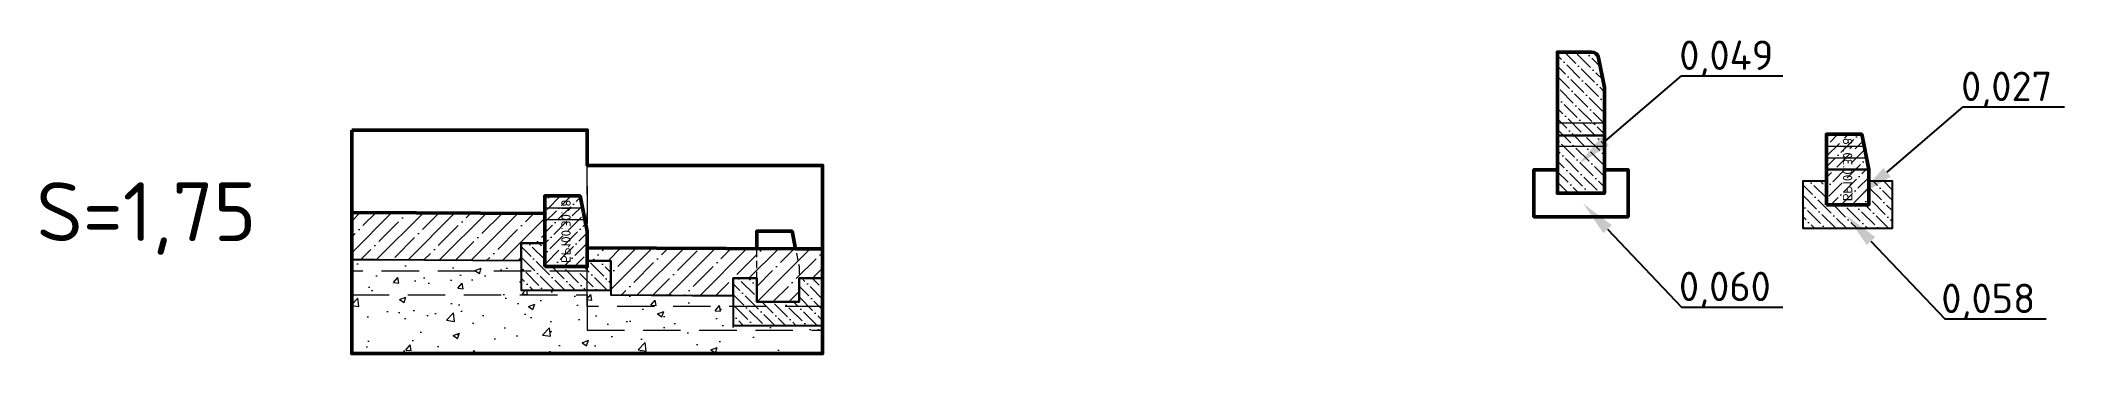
# Model space of a CAD drawing. Header units: millimetres. Extents: x -3202496 to 4385296, y -544754 to -321270.
# Drawn here: x 553701 to 562298, y -486382 to -485050 of the extents above; entities that cross this region are included whole.
import ezdxf
from ezdxf import colors
from ezdxf.entities.mleader import LeaderData, LeaderLine
from ezdxf.math import Vec2, Vec3

# ---------------------------------------------------------------- set-up
doc = ezdxf.new("R2010")
doc.units = ezdxf.units.MM
doc.linetypes.add('HIDDEN', pattern=[9.525, 6.35, -3.175])
for name, color, linetype, lineweight in [('ГП_искусств сооруж-я_второстепенные', 7, 'Continuous', 25), ('ГП_искусств сооруж-я_выноски', 7, 'Continuous', 15), ('ГП_искусств сооруж-я_невидимые', 7, 'HIDDEN', 18), ('ГП_искусств сооруж-я_основная конструкция', 7, 'Continuous', 50), ('ГП_искусств сооруж-я_текст', 7, 'Continuous', 18), ('ГП_искусств сооруж-я_штриховка', 7, 'Continuous', 9)]:
    doc.layers.add(name, color=color, linetype=linetype, lineweight=lineweight)
doc.layers.add('помощь', color=1, linetype='Continuous', lineweight=0, plot=False)
doc.styles.add('ISOCPEUR', font='isocpeur.ttf')
doc.styles.add('СПДС', font='isocpeur.ttf')

msp = doc.modelspace()

# ---------------------------------------------------------------- texts
at = {"layer": 'ГП_искусств сооруж-я_текст', "linetype": 'Continuous', "ltscale": 1000, "insert": (553682.82, -485653.47), "char_height": 250, "width": 1551.8956, "attachment_point": 1, "style": 'ISOCPEUR'}
msp.add_mtext('S=1,75', dxfattribs=at)

# ---------------------------------------------------------------- blocks, each defined once
blk = doc.blocks.new('БР100.30.18 ред')
at = {"layer": 'ГП_искусств сооруж-я_штриховка', "ltscale": 10}
h = blk.add_hatch(dxfattribs=at)
h.set_pattern_fill('ANSI36', color=256, scale=10, angle=90)
h.set_pattern_definition([(135, (-2628203.914, -2987151.874), (-61.73926083, 16.83798023), [79.375, -15.875, 0, -15.875])])
h.paths.add_polyline_path([(0, 0), (0, 300), (-150, 300), (-180, 150), (-180, 0)])
at = {"layer": 'ГП_искусств сооруж-я_основная конструкция', "color": 0, "linetype": 'ByBlock', "lineweight": -2, "ltscale": 10}
blk.add_lwpolyline([(0, 0), (0, 300), (-150, 300), (-180, 150), (-180, 0)], close=True, dxfattribs=at)
at = {"layer": 'помощь', "ltscale": 10}
for points in [[(0, 200), (-170, 200)], [(0, 250), (-160, 250)]]:
    blk.add_lwpolyline(points, dxfattribs=at)
at = {"layer": 'помощь', "ltscale": 10, "style": 'СПДС'}
blk.add_text('БР100.30.18', height=40, rotation=90, dxfattribs=at).set_placement((-69.8, 15))

# ---------------------------------------------------------------- hatches: boundary and pattern name
at = {"layer": 'ГП_искусств сооруж-я_штриховка'}
h = msp.add_hatch(dxfattribs=at)
h.set_pattern_fill('ANSI36', color=256, scale=10, angle=90, style=0)
h.set_pattern_definition([(135, (-72032.027, -72640.554), (-61.7392608, 16.8379802), [79.375, -15.875, 0, -15.875])])
edge = h.paths.add_edge_path()
edge.add_line((560344.11, -485250.14), (560318.94, -485124.25))
edge.add_arc((560289.52, -485130.14), 30, 11.309932, 90)
edge.add_line((560289.52, -485100.14), (560144.11, -485100.14))
edge.add_line((560144.11, -485100.14), (560144.11, -485130.14))
edge.add_line((560144.11, -485130.14), (560144.11, -485250.14))
edge.add_line((560144.11, -485250.14), (560144.11, -485700.14))
edge.add_line((560144.11, -485700.14), (560344.11, -485700.14))
edge.add_line((560344.11, -485700.14), (560344.11, -485250.14))
at = {"layer": 'ГП_искусств сооруж-я_штриховка', "ltscale": 10}
h = msp.add_hatch(dxfattribs=at)
h.set_pattern_fill('ANSI36', color=256, scale=10, angle=90)
h.set_pattern_definition([(135, (-1375055.39, 891691.26), (-61.73926083, 16.83798023), [79.375, -15.875, 0, -15.875])])
h.paths.add_polyline_path([(561286.89, -485649.33), (561186.89, -485649.33), (561186.89, -485849.33), (561566.89, -485849.33), (561566.89, -485649.33), (561466.89, -485649.33), (561466.89, -485749.33), (561286.89, -485749.33)])
at = {"layer": 'ГП_искусств сооруж-я_штриховка', "ltscale": 0.01}
h = msp.add_hatch(dxfattribs=at)
h.set_pattern_fill('ANSI35', scale=15, style=0)
h.set_pattern_definition([(45, (-1381499.27, 891508.74), (-67.351921, 67.351921), []), (45, (-1381431.91, 891508.74), (-67.351921, 67.351921), [119.0625, -23.8125, 0, -23.8125])])
h.paths.add_polyline_path([(555843.01, -485785.95), (555023.01, -485781.85), (555023.01, -485886.85), (555023.01, -485981.85), (555123.01, -485982.35), (555743.01, -485985.45), (555743.01, -485911.85), (555843.01, -485911.85)])
at = {"layer": 'ГП_искусств сооруж-я_штриховка', "ltscale": 10}
h = msp.add_hatch(dxfattribs=at)
h.set_pattern_fill('ANSI36', color=256, scale=10, angle=90)
h.set_pattern_definition([(135, (-1380499.266, 891428.742), (-61.73926083, 16.83798023), [79.375, -15.875, 0, -15.875])])
h.paths.add_polyline_path([(555843.01, -485911.85), (555743.01, -485911.85), (555743.01, -486111.85), (556123.01, -486111.85), (556123.01, -485986.85), (556023.01, -485986.85), (556023.01, -486011.85), (555843.01, -486011.85)])
at = {"layer": 'ГП_искусств сооруж-я_штриховка', "ltscale": 0.01}
h = msp.add_hatch(dxfattribs=at)
h.set_pattern_fill('AR-CONC', scale=1.5, style=0)
h.set_pattern_definition([(50, (546023.01, -484431.85), (273.277, -23.9086), [28.575, -314.325]), (355, (546023.01, -484431.85), (-52.865, 286.585), [22.86, -251.461]), (100.4514, (546045.8, -484433.84), (220.412, 262.6766), [24.285, -267.1354]), (46.1842, (546023, -484355.65), (406.619, -63.063), [42.862, -471.487]), (96.6356, (546056.9, -484360.9), (356.106, 371.139), [36.428, -400.703]), (351.184, (546023, -484355.65), (356.106, 371.139), [34.29, -377.19]), (21, (546061.11, -484374.7), (227.4216, -153.398), [28.575, -314.325]), (326, (546061.11, -484374.7), (92.703, 276.282), [22.86, -251.46]), (71.4514, (546080.07, -484387.48), (320.1246, 122.884), [24.285, -267.135]), (37.5, (546023.01, -484431.85), (4.6329, 126.8326), [0, -248.412, 0, -255.27, 0, -252.4125]), (7.5, (546023.01, -484431.85), (100.2295, 150.2709), [0, -145.542, 0, -242.697, 0, -96.2025]), (327.5, (545938.05, -484431.85), (203.3859, -8.5931), [0, -95.25, 0, -297.18, 0, -394.335]), (317.5, (545899.95, -484431.85), (222.1938, 38.1397), [0, -123.825, 0, -197.358, 0, -280.035])])
h.paths.add_polyline_path([(555023.01, -486036.85), (555023.01, -485981.85), (555123.01, -485982.35), (555743.01, -485985.45), (555743.01, -486111.85), (556123.01, -486111.85), (556123.01, -486131.85), (556643.01, -486136.85), (556643.01, -486261.85), (557023.01, -486261.85), (557023.01, -486381.85), (555023.01, -486381.85)])
h = msp.add_hatch(dxfattribs=at)
h.set_pattern_fill('ANSI35', scale=15, style=0)
h.set_pattern_definition([(45, (-1381679.27, 891418.74), (-67.351921, 67.351921), []), (45, (-1381611.91, 891418.74), (-67.351921, 67.351921), [119.0625, -23.8125, 0, -23.8125])])
h.paths.add_polyline_path([(557023.01, -485935.45), (556023.01, -485931.85), (556023.01, -485986.85), (556123.01, -485986.85), (556123.01, -486131.85), (556643.01, -486135.38), (556643.01, -486061.85), (556743.01, -486061.85), (556743.01, -486161.85), (556923.01, -486161.85), (556923.01, -486061.85), (557023.01, -486061.85)])
at = {"layer": 'ГП_искусств сооруж-я_штриховка', "ltscale": 10}
h = msp.add_hatch(dxfattribs=at)
h.set_pattern_fill('ANSI36', color=256, scale=10, angle=90)
h.set_pattern_definition([(135, (-1385499.266, 891288.742), (-61.73926083, 16.83798023), [79.375, -15.875, 0, -15.875])])
h.paths.add_polyline_path([(556743.01, -486061.85), (556643.01, -486061.85), (556643.01, -486261.85), (557023.01, -486261.85), (557023.01, -486061.85), (556923.01, -486061.85), (556923.01, -486161.85), (556743.01, -486161.85)])

# ---------------------------------------------------------------- linework, layer by layer
at = {"layer": 'ГП_искусств сооруж-я_второстепенные', "ltscale": 50}
for points in [[(561286.89, -485649.33), (561186.89, -485649.33), (561186.89, -485849.33), (561566.89, -485849.33), (561566.89, -485649.33), (561466.89, -485649.33), (561466.89, -485749.33), (561286.89, -485749.33)], [(555843.01, -485911.85), (555743.01, -485911.85), (555743.01, -486111.85), (556123.01, -486111.85), (556123.01, -485986.85), (556023.01, -485986.85), (556023.01, -486011.85), (555843.01, -486011.85)], [(556743.01, -486061.85), (556643.01, -486061.85), (556643.01, -486261.85), (557023.01, -486261.85), (557023.01, -486061.85), (556923.01, -486061.85), (556923.01, -486161.85), (556743.01, -486161.85)]]:
    msp.add_lwpolyline(points, close=True, dxfattribs=at)
at = {"layer": 'ГП_искусств сооруж-я_второстепенные', "ltscale": 10}
for points in [[(555843.01, -485785.95), (555023.01, -485781.85), (555023.01, -485886.85), (555023.01, -485981.85), (555123.01, -485982.35), (555743.01, -485985.45), (555743.01, -485911.85), (555843.01, -485911.85)], [(555023.01, -486036.85), (555023.01, -485981.85), (555123.01, -485982.35), (555743.01, -485985.45), (555743.01, -486111.85), (556123.01, -486111.85), (556123.01, -486131.85), (556643.01, -486136.85), (556643.01, -486261.85), (557023.01, -486261.85), (557023.01, -486381.85), (555023.01, -486381.85)], [(557023.01, -485935.45), (556023.01, -485931.85), (556023.01, -485986.85), (556123.01, -485986.85), (556123.01, -486131.85), (556643.01, -486135.38), (556643.01, -486061.85), (556743.01, -486061.85), (556743.01, -486161.85), (556923.01, -486161.85), (556923.01, -486061.85), (557023.01, -486061.85)]]:
    msp.add_lwpolyline(points, close=True, dxfattribs=at)
at = {"layer": 'ГП_искусств сооруж-я_невидимые', "ltscale": 25}
for points in [[(555023.01, -485431.85), (556023.01, -485431.85), (556023.01, -486031.85), (555023.01, -486031.85)], [(556023.01, -485581.85), (557023.01, -485581.85), (557023.01, -486181.85), (556023.01, -486181.85)]]:
    msp.add_lwpolyline(points, close=True, dxfattribs=at)
at = {"layer": 'ГП_искусств сооруж-я_невидимые', "ltscale": 5}
msp.add_lwpolyline([(556743.01, -486161.85), (556743.01, -485861.85), (556893.01, -485861.85), (556923.01, -486011.85), (556923.01, -486161.85)], close=True, dxfattribs=at)
at = {"layer": 'ГП_искусств сооруж-я_невидимые', "ltscale": 25}
msp.add_lwpolyline([(555023.01, -485981.85), (555023.01, -486131.85), (556023.01, -486131.85), (556023.01, -486281.85), (557023.01, -486281.85)], dxfattribs=at)
at = {"layer": 'ГП_искусств сооруж-я_невидимые', "ltscale": 5}
msp.add_lwpolyline([(557023.01, -485936.85), (556743.01, -485935.45)], dxfattribs=at)
at = {"layer": 'ГП_искусств сооруж-я_основная конструкция', "ltscale": 10}
msp.add_lwpolyline([(560344.11, -485250.14), (560318.94, -485124.25, 0.3575108), (560289.52, -485100.14), (560144.11, -485100.14), (560144.11, -485130.14), (560144.11, -485250.14), (560144.11, -485700.14), (560344.11, -485700.14)], format="xyb", close=True, dxfattribs=at)
for points in [[(555023.01, -485431.85), (556023.01, -485431.85), (556023.01, -485581.85), (557023.01, -485581.85), (557023.01, -486381.85), (555023.01, -486381.85)], [(560344.11, -485700.14), (560344.11, -485600.14), (560444.11, -485600.14), (560444.11, -485700.14), (560444.11, -485800.14), (560344.11, -485800.14), (560144.11, -485800.14), (560044.11, -485800.14), (560044.11, -485700.14), (560044.11, -485600.14), (560144.11, -485600.14), (560144.11, -485700.14), (560344.11, -485700.14)]]:
    msp.add_lwpolyline(points, close=True, dxfattribs=at)
for points in [[(555023.01, -485781.85), (555843.01, -485785.95)], [(556907.9, -485936.27), (556893.01, -485861.85), (556743.01, -485861.85), (556743.01, -485935.45)], [(556023.01, -485931.85), (556907.9, -485936.27)], [(556907.9, -485936.27), (557023.01, -485936.85)]]:
    msp.add_lwpolyline(points, dxfattribs=at)
at = {"layer": 'помощь', "ltscale": 10}
for points in [[(560144.11, -485400.14), (560344.11, -485400.14)], [(560144.11, -485500.14), (560344.11, -485500.14)]]:
    msp.add_lwpolyline(points, dxfattribs=at)
at = {"layer": 'помощь', "lineweight": 30, "ltscale": 10}
for points in [[(560144.11, -485455.14), (560344.11, -485455.14), (560344.11, -485700.14), (560144.11, -485700.14)], [(561286.89, -485749.33), (561466.89, -485749.33), (561466.89, -485599.33), (561286.89, -485599.33)]]:
    msp.add_lwpolyline(points, close=True, dxfattribs=at)

# ---------------------------------------------------------------- block references
at = {"layer": 'ГП_искусств сооруж-я_основная конструкция', "xscale": -1}
for p in [(561286.89, -485749.33), (555843.01, -486011.85)]:
    msp.add_blockref('БР100.30.18 ред', p, dxfattribs=at)

msp.set_redraw_order([(e.dxf.handle, doc.entitydb.next_handle()) for e in msp.query("TEXT MTEXT ATTDEF DIMENSION ARC_DIMENSION")])  # texts and dimensions are drawn at this point

# ---------------------------------------------------------------- leaders
at = {"layer": 'ГП_искусств сооруж-я_выноски', "linetype": 'Continuous', "ltscale": 10}
ml = msp.add_multileader_mtext('Standard', dxfattribs=at)
ml.set_content('0,049', color=256, style='ISOCPEUR')
ml.set_leader_properties()
ml.build(insert=Vec2(0, 0))
ml.multileader.update_dxf_attribs({"text_left_attachment_type": 6, "text_right_attachment_type": 6, "dogleg_length": 0, "arrow_head_size": 150, "scale": 50})
ctx = ml.context
ctx.base_point, ctx.scale, ctx.char_height, ctx.arrow_head_size, ctx.landing_gap_size, ctx.plane_origin = Vec3(560671.05, -485200.82), 50, 125, 150, 0, Vec3(564974.33, -483620.32)
ctx.left_attachment, ctx.right_attachment, ctx.text_align_type = 6, 6, 1
notes = []
notes.append((ctx, [(0, (1, 1, 0), (560671.05, -485200.82), (1, 0), 0, [(0, [(560233.45, -485576.51)], 0, [])])]))
ctx.mtext.insert, ctx.mtext.alignment, ctx.mtext.line_spacing_factor, ctx.mtext.flow_direction = Vec3(560861.67, -485050.82), 2, 0.908571, 5
ml = msp.add_multileader_mtext('Standard', dxfattribs=at)
ml.set_content('0,027', color=256, style='ISOCPEUR')
ml.set_leader_properties()
ml.build(insert=Vec2(0, 0))
ml.multileader.update_dxf_attribs({"text_left_attachment_type": 6, "text_right_attachment_type": 6, "dogleg_length": 0, "arrow_head_size": 150, "scale": 50})
ctx = ml.context
ctx.base_point, ctx.scale, ctx.char_height, ctx.arrow_head_size, ctx.landing_gap_size, ctx.plane_origin = Vec3(561867.9, -485333.11), 50, 125, 150, 0, Vec3(566171.18, -483752.61)
ctx.left_attachment, ctx.right_attachment, ctx.text_align_type = 6, 6, 1
notes.append((ctx, [(0, (1, 1, 0), (561867.9, -485333.11), (1, 0), 0, [(0, [(561430.31, -485708.81)], 0, [])])]))
ctx.mtext.insert, ctx.mtext.alignment, ctx.mtext.line_spacing_factor, ctx.mtext.flow_direction = Vec3(562052.28, -485183.11), 2, 0.908571, 5
ml = msp.add_multileader_mtext('Standard', dxfattribs=at)
ml.set_content('0,060', color=256, style='ISOCPEUR')
ml.set_leader_properties()
ml.build(insert=Vec2(0, 0))
ml.multileader.update_dxf_attribs({"text_left_attachment_type": 6, "text_right_attachment_type": 6, "dogleg_length": 0, "arrow_head_size": 150, "scale": 50})
ctx = ml.context
ctx.base_point, ctx.scale, ctx.char_height, ctx.arrow_head_size, ctx.landing_gap_size, ctx.plane_origin = Vec3(560671.05, -486183.87), 50, 125, 150, 0, Vec3(564974.33, -484603.37)
ctx.left_attachment, ctx.right_attachment, ctx.text_align_type = 6, 6, 1
notes.append((ctx, [(0, (1, 1, 0), (560671.05, -486183.87), (1, 0), 0, [(0, [(560253.55, -485743.71)], 0, [])])]))
ctx.mtext.insert, ctx.mtext.alignment, ctx.mtext.line_spacing_factor, ctx.mtext.flow_direction = Vec3(560855.42, -486033.87), 2, 0.908571, 5
ml = msp.add_multileader_mtext('Standard', dxfattribs=at)
ml.set_content('0,058', color=256, style='ISOCPEUR')
ml.set_leader_properties()
ml.build(insert=Vec2(0, 0))
ml.multileader.update_dxf_attribs({"text_left_attachment_type": 6, "text_right_attachment_type": 6, "dogleg_length": 0, "arrow_head_size": 150, "scale": 50})
ctx = ml.context
ctx.base_point, ctx.scale, ctx.char_height, ctx.arrow_head_size, ctx.landing_gap_size, ctx.plane_origin = Vec3(561790.07, -486234.62), 50, 125, 150, 0, Vec3(566093.35, -484654.12)
ctx.left_attachment, ctx.right_attachment, ctx.text_align_type = 6, 6, 1
notes.append((ctx, [(0, (1, 1, 0), (561790.07, -486234.62), (1, 0), 0, [(0, [(561372.57, -485794.46)], 0, [])])]))
ctx.mtext.insert, ctx.mtext.alignment, ctx.mtext.line_spacing_factor, ctx.mtext.flow_direction = Vec3(561974.45, -486084.62), 2, 0.908571, 5
for ctx, leaders in notes:
    for number, flags, end, landing, length, lines in leaders:
        leader = LeaderData()
        leader.index, (leader.has_last_leader_line, leader.has_dogleg_vector, leader.attachment_direction) = number, flags
        leader.last_leader_point, leader.dogleg_vector, leader.dogleg_length = Vec3(end), Vec3(landing), length
        for number, points, colour, breaks in lines:
            line = LeaderLine()
            line.index, line.vertices, line.color, line.breaks = number, Vec3.list(points), colors.encode_raw_color(colour), breaks
            leader.lines.append(line)
        ctx.leaders.append(leader)

doc.saveas('drawing.dxf')
